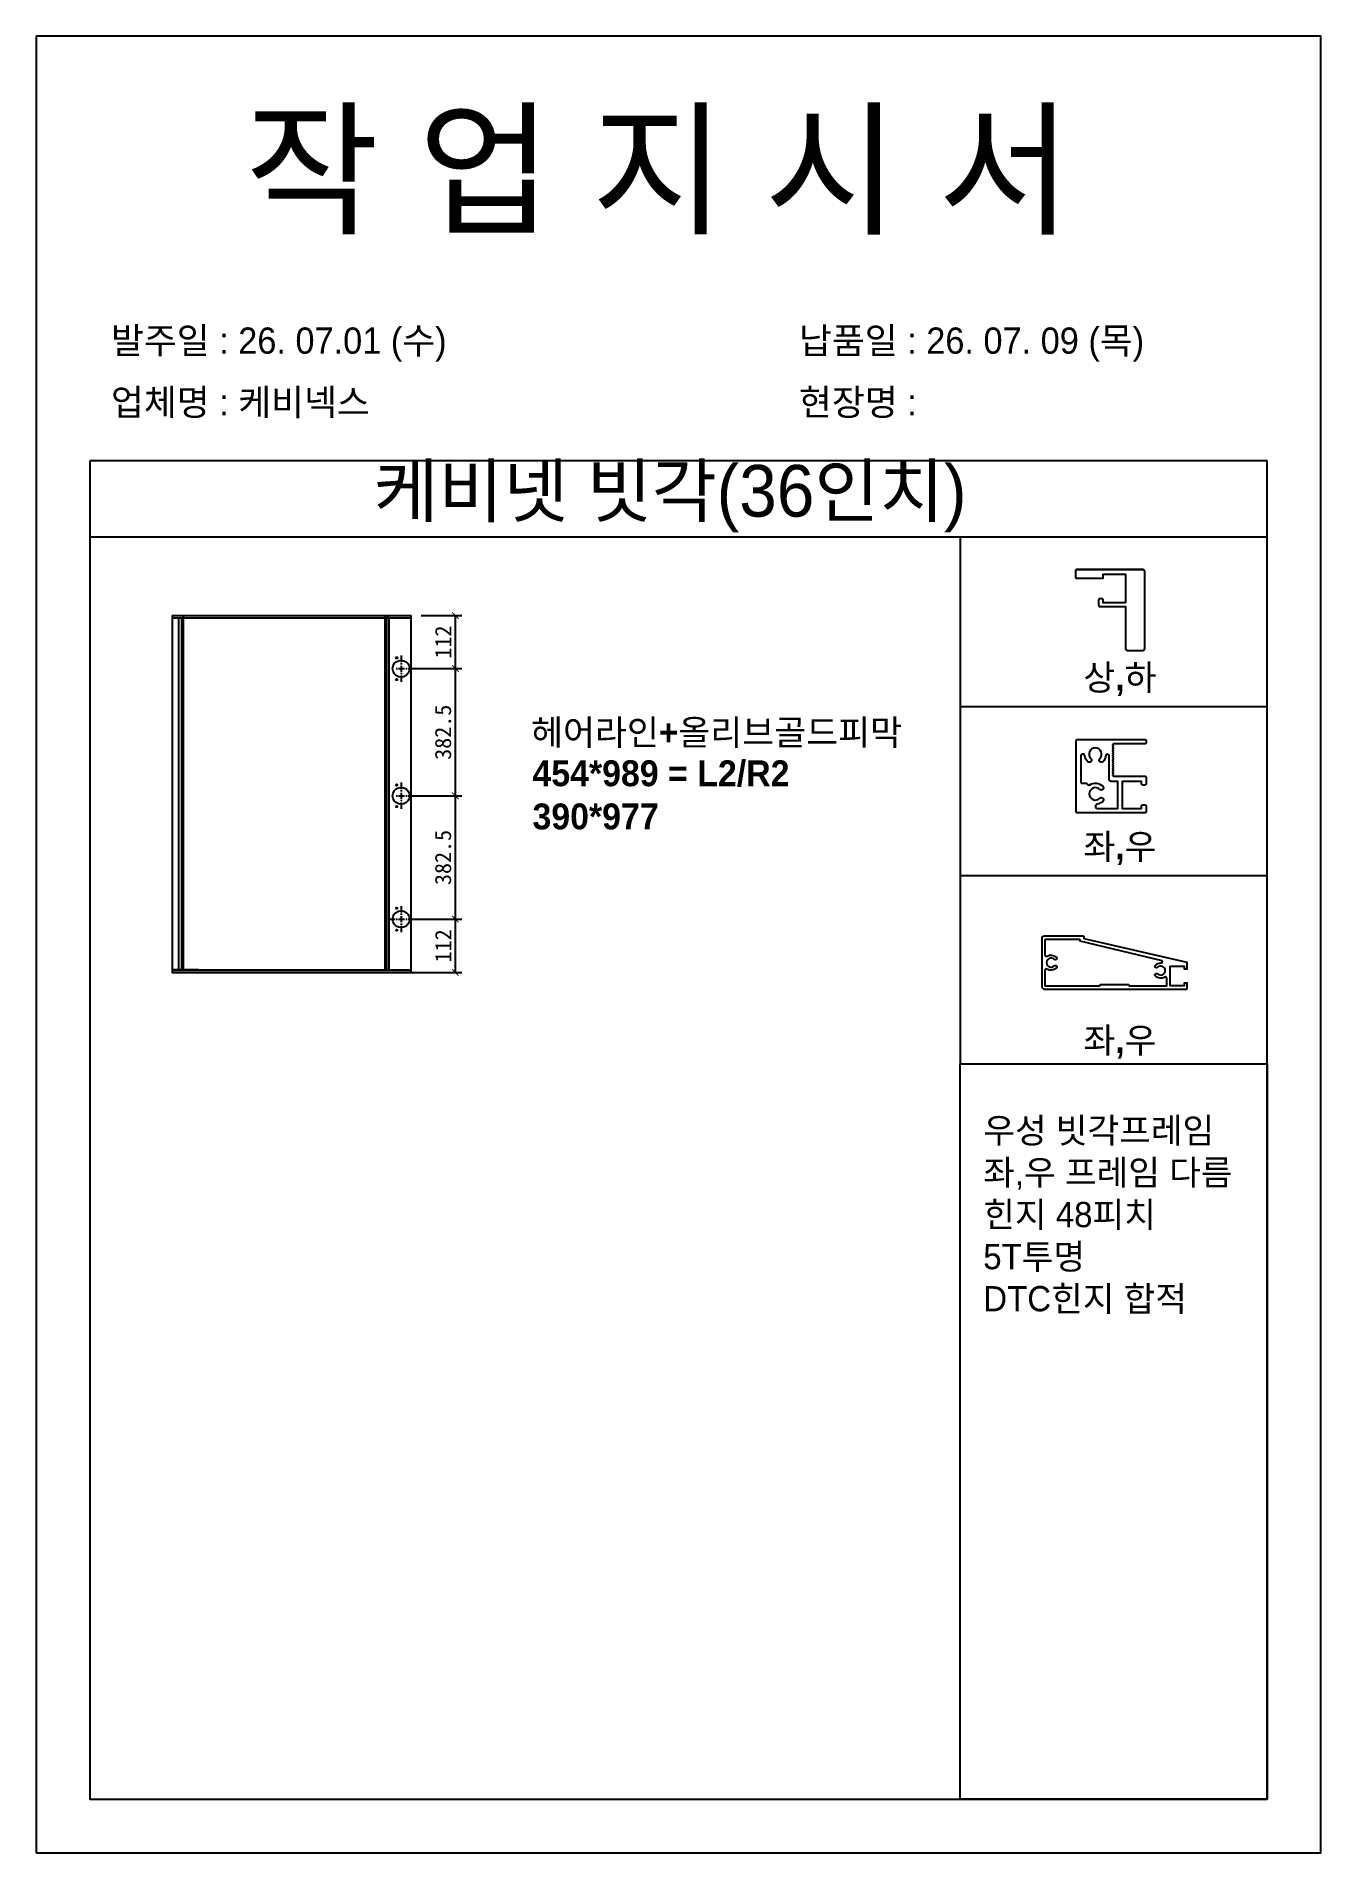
# Model space of a CAD drawing. Header units: millimetres. Extents: x -44117 to 256353, y -2095463 to 65325.
# Drawn here: x 120630 to 122611, y -1074936 to -1072135 of the extents above; entities that cross this region are included whole.
import ezdxf

# ---------------------------------------------------------------- set-up
doc = ezdxf.new("R2010")
doc.units = ezdxf.units.MM
doc.header["$LTSCALE"] = 10
doc.layers.add('PDF_Geomertry', color=7, linetype='Continuous')
doc.styles.add('MtX_Gulim', font='')
doc.styles.get('MtX_Gulim').set_extended_font_data('Gulim', bold=True)
doc.dimstyles.new('ISO-25', dxfattribs={"dimtxt": 2.5, "dimasz": 2.5, "dimexe": 1, "dimexo": 1, "dimtad": 1, "dimtxsty": 'Standard', "dimblk": 'ARCHTICK', "dimcen": 2.5, "dimadec": 0, "dimazin": 0, "dimtfac": 1, "dimtmove": 0, "dimatfit": 3, "dimfxl": 0, "dimarcsym": 0})

msp = doc.modelspace()

# ---------------------------------------------------------------- texts
at = {"linetype": 'Continuous', "style": 'MtX_Gulim'}
for s, height, p in [('상,하', 39.271262, (122244.59588, -1073143.35706)), ('헤어라인+올리브골드피막', 39.2712622, (121392.92537, -1073227.99881)), ('좌,우', 39.271262, (122244.59588, -1073404.0076)), ('좌,우', 39.271262, (122244.59588, -1073702.80006))]:
    msp.add_text(s, height=height, dxfattribs=at).set_placement(p)
at = {"attachment_point": 1}
for s, width, gutter_width, heights, insert, char_height in [('{\\fGulim|b0|i0|c129|p50;작 업 지 시 서}', 3898.9872873, 14.7362, [-183.72574], (120951.60318, -1072257.75971), 165.0454901), ('\\pt11;{\\fGulim|b0|i0|c129|p50;발주일 : 26. 07.01 (수)}', 3898.9872873, 14.7362, [40.67678], (120745.04951, -1072583.98441), 40.4361451), ('{\\fGulim|b0|i0|c129|p50;납품일 : 26. 07. 09 (목)}', 3898.9872873, 14.7362, [41.36774], (121806.03028, -1072583.98441), 40.4361451), ('{\\fGulim|b0|i0|c129|p50;업체명 : 케비넥스}', 3898.9872873, 14.7362, [42.57324], (120745.04951, -1072679.06968), 40.4361451), ('{\\fGulim|b0|i0|c129|p50;현장명 :}', 3898.9872873, 14.7362, [45.12049], (121806.03028, -1072679.06968), 40.4361451), ('{\\fGulim|b0|i0|c129|p50;케비넷 빗각(36인치)}', 1882.7812357, 7.11596, [-100.28675], (121150.06228, -1072795.96824), 79.6987856), ('{\\f굴림|b1|i0|c129|p50;454*989 = L2/R2\\P\\C1;390*977}', 12072.7918459, 155.2668, [111.27454], (121395.07976, -1073251.48004), 39.9257485), ('{\\f굴림|b0|i0|c129|p50;우성 빗각프레임\\P좌,우 프레임 다름\\P힌지 48피치\\P5T투명\\PDTC힌지 합적}', 11769.5052121, 151.36626, [-309.9654], (122090.21365, -1073802.71602), 38.9227538)]:
    msp.add_mtext_dynamic_manual_height_columns(s, width=width, gutter_width=gutter_width, heights=heights, dxfattribs=dict(at, insert=insert, char_height=char_height))

# ---------------------------------------------------------------- blocks, each defined once
blk = doc.blocks.new('_ArchTick')
at = {"color": 0, "linetype": 'ByBlock', "const_width": 0.15}
blk.add_lwpolyline([(-0.5, -0.5), (0.5, 0.5)], dxfattribs=at)
blk = doc.blocks.new('*D7163')
at = {"color": 0, "lineweight": -2}
for p, q in [((121223.2, -1073028.2), (121286.1, -1073028.2)), ((121276.1, -1073028.2), (121276.1, -1073110)), ((121207.4, -1073110), (121286.1, -1073110))]:
    blk.add_line(p, q, dxfattribs=at)
at = {"layer": 'Defpoints', "color": 0}
for p in [(121208.2, -1073028.2), (121192.4, -1073110), (121276.1, -1073110)]:
    blk.add_point(p, dxfattribs=at)
at = {"color": 0, "lineweight": -2, "xscale": 10, "yscale": 10, "zscale": 10}
for p, rotation in [((121276.1, -1073028.2), 90), ((121276.1, -1073110), 270)]:
    blk.add_blockref('_ArchTick', p, dxfattribs=dict(at, rotation=rotation))
at = {"color": 0, "insert": (121257.3, -1073069.1), "char_height": 25, "attachment_point": 5, "rotation": 90}
blk.add_mtext('112', dxfattribs=at)
blk = doc.blocks.new('*D7164')
at = {"color": 0, "lineweight": -2}
for p, q in [((121207.4, -1073496.4), (121286.1, -1073496.4)), ((121276.1, -1073496.4), (121276.1, -1073578.7)), ((121207.4, -1073578.7), (121286.1, -1073578.7))]:
    blk.add_line(p, q, dxfattribs=at)
at = {"layer": 'Defpoints', "color": 0}
for p in [(121192.4, -1073496.4), (121192.4, -1073578.7), (121276.1, -1073578.7)]:
    blk.add_point(p, dxfattribs=at)
at = {"color": 0, "lineweight": -2, "xscale": 10, "yscale": 10, "zscale": 10}
for p, rotation in [((121276.1, -1073496.4), 90), ((121276.1, -1073578.7), 270)]:
    blk.add_blockref('_ArchTick', p, dxfattribs=dict(at, rotation=rotation))
at = {"color": 0, "insert": (121257.3, -1073537.6), "char_height": 25, "attachment_point": 5, "rotation": 90}
blk.add_mtext('112', dxfattribs=at)
blk = doc.blocks.new('*D7165')
at = {"color": 0, "lineweight": -2}
for p, q in [((121207.4, -1073110), (121286.1, -1073110)), ((121276.1, -1073110), (121276.1, -1073306.3)), ((121207.4, -1073306.3), (121286.1, -1073306.3))]:
    blk.add_line(p, q, dxfattribs=at)
at = {"layer": 'Defpoints', "color": 0}
for p in [(121192.4, -1073110), (121192.4, -1073306.3), (121276.1, -1073306.3)]:
    blk.add_point(p, dxfattribs=at)
at = {"color": 0, "lineweight": -2, "xscale": 10, "yscale": 10, "zscale": 10}
for p, rotation in [((121276.1, -1073110), 90), ((121276.1, -1073306.3), 270)]:
    blk.add_blockref('_ArchTick', p, dxfattribs=dict(at, rotation=rotation))
at = {"color": 0, "insert": (121257.3, -1073208.2), "char_height": 25, "attachment_point": 5, "rotation": 90}
blk.add_mtext('382.5', dxfattribs=at)
blk = doc.blocks.new('*D7166')
at = {"color": 0, "lineweight": -2}
for p, q in [((121207.4, -1073306.1), (121286.1, -1073306.1)), ((121276.1, -1073306.1), (121276.1, -1073496.4)), ((121207.4, -1073496.4), (121286.1, -1073496.4))]:
    blk.add_line(p, q, dxfattribs=at)
at = {"layer": 'Defpoints', "color": 0}
for p in [(121192.4, -1073306.1), (121192.4, -1073496.4), (121276.1, -1073496.4)]:
    blk.add_point(p, dxfattribs=at)
at = {"color": 0, "lineweight": -2, "xscale": 10, "yscale": 10, "zscale": 10}
for p, rotation in [((121276.1, -1073306.1), 90), ((121276.1, -1073496.4), 270)]:
    blk.add_blockref('_ArchTick', p, dxfattribs=dict(at, rotation=rotation))
at = {"color": 0, "insert": (121257.3, -1073401.3), "char_height": 25, "attachment_point": 5, "rotation": 90}
blk.add_mtext('382.5', dxfattribs=at)

# ---------------------------------------------------------------- dimensions: what is measured, and where the dimension line sits
for base, p1, p2, text, picture, middle in [((121276.08552, -1073110.03571), (121208.2059, -1073028.21796), (121192.40941, -1073110.03571), '112', '*D7163', (121257.33552, -1073069.12684)), ((121276.08552, -1073306.31133), (121192.40941, -1073110.03571), (121192.40941, -1073306.31133), '382.5', '*D7165', (121257.33552, -1073208.17352)), ((121276.08552, -1073496.4431), (121192.40941, -1073306.10882), (121192.40941, -1073496.4431), '382.5', '*D7166', (121257.33552, -1073401.27596)), ((121276.08552, -1073578.66598), (121192.40941, -1073496.4431), (121192.40941, -1073578.66598), '112', '*D7164', (121257.33552, -1073537.55454))]:
    dim = msp.add_linear_dim(base=base, p1=p1, p2=p2, angle=90, text=text, dimstyle='ISO-25', override={"dimscale": 10, "dimasz": 1, "dimexo": 1.5, "dimtxsty": 'Standard'})
    dim.commit()
    dim.dimension.update_dxf_attribs({"geometry": picture, "text_midpoint": middle})

# ---------------------------------------------------------------- linework, layer by layer
for p, q in [((122528.01561, -1072789.45047), (120712.51522, -1072789.45047)), ((122528.01561, -1072907.3401), (120712.51522, -1072907.3401)), ((122234.24024, -1072957.40079), (122336.2864, -1072957.40079)), ((122312.55474, -1073081.99204), (122336.2864, -1073081.99204)), ((122054.40168, -1073168.33841), (122528.01561, -1073168.33841)), ((122054.40168, -1073429.27212), (122528.01561, -1073429.27212))]:
    msp.add_line(p, q)
for points in [[(120629.99247, -1074936.02065), (122610.53835, -1074936.02065), (122610.53835, -1072134.9629), (120629.99247, -1072134.9629)], [(122528.01561, -1072907.3401), (122054.40168, -1072907.3401), (122054.40168, -1073719.75094), (122528.01561, -1073719.75094)], [(122528.01561, -1074853.49791), (122054.40168, -1074853.49791), (122054.40168, -1073719.75094), (122528.01561, -1073719.75094)]]:
    msp.add_lwpolyline(points, close=True)
msp.add_lwpolyline([(120712.51522, -1072789.45047), (120712.51522, -1074853.49791), (122528.01561, -1074853.49791), (122528.01561, -1072789.45047)])
for points in [[(122309.58828, -1073008.42388), (122275.17736, -1073008.42388), (122275.17736, -1073004.27083, 0.4142135624), (122273.39749, -1073002.49096), (122269.83774, -1073002.49096, 0.4142135624), (122268.05787, -1073004.27083), (122268.05787, -1073012.57692, 0.4142135624), (122269.83774, -1073014.35679), (122309.58828, -1073014.35679), (122309.58828, -1073079.02558, 0.4142135624), (122312.55474, -1073081.99204), (122336.2864, -1073081.99204, 0.4142135624), (122339.25286, -1073079.02558), (122339.25286, -1072960.36725, 0.4142135624), (122336.2864, -1072957.40079), (122234.24024, -1072957.40079, 0.4142135624), (122232.46037, -1072959.18067), (122232.46037, -1072968.67334, 0.4142135623), (122234.24024, -1072970.45321), (122275.17736, -1072970.45321), (122275.17736, -1072964.52029), (122309.58828, -1072964.52029), (122309.58828, -1073008.42388)], [(122184.53365, -1073522.67612, 0.4142135624), (122180.45612, -1073526.75365), (122180.45612, -1073600.14922, 0.4142135624), (122184.53365, -1073604.22675), (122403.4971, -1073604.22675, 0.4142135624), (122404.72036, -1073603.0035), (122404.72036, -1073595.25619), (122399.82732, -1073595.25619), (122399.82732, -1073599.33372), (122378.2164, -1073599.33372), (122378.2164, -1073569.15998), (122399.82732, -1073569.15998), (122399.82732, -1073573.23751), (122404.72036, -1073573.23751), (122404.72036, -1073563.45144), (122245.69663, -1073526.75365), (122245.69653, -1073523.8838, 0.4179291142), (122244.47337, -1073522.67612), (122184.53365, -1073522.67612)], [(122185.34916, -1073527.56916), (122185.34916, -1073551.69004, 0.5888435535), (122188.46727, -1073553.41966, -0.348452388), (122203.07113, -1073555.07228, -1), (122199.61859, -1073558.53952, 0.6674110335), (122187.79568, -1073563.45144, 0.6674110338), (122199.61859, -1073568.36336, -1.0000000005), (122203.07113, -1073571.8306, -0.3484523877), (122188.46727, -1073573.48322, 0.5888435532), (122185.34916, -1073575.21284), (122185.34916, -1073599.33372), (122270.16182, -1073599.33372), (122270.16182, -1073598.51821, -0.4142135624), (122271.38507, -1073597.29495), (122313.7914, -1073597.29495, -0.4142135624), (122315.01466, -1073598.51821), (122315.01466, -1073599.33372), (122373.32337, -1073599.33372), (122373.32337, -1073587.44543, 0.5888435535), (122370.20525, -1073585.71582, -0.348452388), (122355.60139, -1073584.0632, -1.0000000001), (122359.05394, -1073580.59596, 0.6674110337), (122370.87685, -1073575.68403, 0.6674110335), (122359.05394, -1073570.77211, -0.9999999999), (122355.60139, -1073567.30487, -0.2013590238), (122364.08142, -1073563.85998, 0.7810459571), (122365.9845, -1073560.65331), (122239.58033, -1073530.18667), (122239.58033, -1073528.79242, 0.4142135624), (122238.35707, -1073527.56916), (122185.34916, -1073527.56916)]]:
    msp.add_lwpolyline(points, format="xyb")
for points in [[(122341.28731, -1073330.88171, -0.4142135624), (122339.58834, -1073332.58069), (122235.38475, -1073332.58069, -0.4142135624), (122233.68578, -1073330.88171), (122233.68578, -1073221.01489, -0.4142135624), (122235.38475, -1073219.31592), (122339.58834, -1073219.31592, -0.4142135624), (122341.28731, -1073221.01489), (122341.28731, -1073224.41283, -0.4142135624), (122339.58834, -1073226.1118), (122290.81151, -1073226.1118), (122289.67886, -1073227.24445), (122290.17648, -1073227.74207, -0.4142135624), (122290.17648, -1073230.14478), (122289.67886, -1073230.64239), (122290.17648, -1073231.14001, -0.4142135624), (122290.17648, -1073233.54272), (122289.67886, -1073234.04034), (122290.17648, -1073234.53795, -0.4142135624), (122290.17648, -1073236.94066), (122289.67886, -1073237.43828), (122290.17648, -1073237.9359, -0.4142135624), (122290.17648, -1073240.33861), (122289.67886, -1073240.83622), (122290.17648, -1073241.33384, -0.4142135624), (122290.17648, -1073243.73655), (122289.67886, -1073244.23417), (122290.17648, -1073244.73178, -0.4142135624), (122290.17648, -1073247.13449), (122289.67886, -1073247.63211), (122290.17648, -1073248.12973, -0.4142135624), (122290.17648, -1073250.53244), (122289.67886, -1073251.03005), (122290.17648, -1073251.52767, -0.4142135624), (122290.17648, -1073253.93038), (122289.67886, -1073254.428), (122290.17648, -1073254.92561, -0.4142135624), (122290.17648, -1073257.32832), (122289.67886, -1073257.82594), (122290.17648, -1073258.32356, -0.4142135624), (122290.17648, -1073260.72626), (122289.67886, -1073261.22388), (122290.17648, -1073261.7215, -0.4142135624), (122290.17648, -1073264.12421), (122289.67886, -1073264.62182), (122290.17648, -1073265.11944, -0.4142135624), (122290.17648, -1073267.52215), (122289.67886, -1073268.01977), (122290.17648, -1073268.51739, -0.4142135624), (122290.17648, -1073270.92009), (122289.67886, -1073271.41771), (122290.17648, -1073271.91533, -0.4142135624), (122290.17648, -1073274.31804), (122289.67886, -1073274.81565), (122290.81151, -1073275.9483), (122339.58834, -1073275.9483, -0.4142135624), (122341.28731, -1073277.64727), (122341.28731, -1073287.8411, -0.4142135624), (122339.58834, -1073289.54007), (122336.1904, -1073289.54007, -0.4142135624), (122334.49142, -1073287.8411), (122334.49142, -1073283.87684), (122304.47626, -1073283.87684), (122304.47626, -1073325.7848), (122334.49142, -1073325.7848), (122334.49142, -1073321.82053, -0.4142135624), (122336.1904, -1073320.12156), (122339.58834, -1073320.12156, -0.4142135624), (122341.28731, -1073321.82053)], [(122284.58194, -1073244.57018, 0.9336671815), (122279.40376, -1073244.21449, -0.1629476092), (122274.77235, -1073253.55728, -1), (122269.95674, -1073248.76207, 0.6674110338), (122263.13462, -1073232.34137), (122263.13462, -1073232.34137, 0.6674110335), (122256.31251, -1073248.76207, -1), (122251.4969, -1073253.55728, -0.155566878), (122246.93687, -1073244.68193, 0.9202838951), (122240.48167, -1073245.2188), (122240.48167, -1073285.0976, 0.4142135624), (122242.18064, -1073286.79657), (122248.74077, -1073286.79656, -0.3056194544), (122250.31578, -1073287.85842, 0.4660008128), (122254.43988, -1073289.19882, -0.348452388), (122274.72303, -1073291.49412, -1), (122269.92782, -1073296.30973, 0.6674110335), (122253.50712, -1073303.13185), (122253.50712, -1073303.13185, 0.6674110338), (122269.92782, -1073309.95396, -1), (122274.72303, -1073314.76957, -0.1555668778), (122265.84768, -1073319.3296, 0.920283895), (122266.38455, -1073325.7848), (122297.68037, -1073325.7848), (122297.68037, -1073283.87684), (122287.41356, -1073283.87684, -0.4142135624), (122284.58194, -1073281.04522)]]:
    msp.add_lwpolyline(points, format="xyb", close=True)
at = {"layer": 'PDF_Geomertry', "lineweight": 25}
for p, q in [((120856.23077, -1073028.21796), (120856.23077, -1073574.61555)), ((120849.75015, -1073574.61555), (120849.75015, -1073031.86327)), ((120853.80058, -1073031.86327), (120853.80058, -1073574.61555)), ((120873.64367, -1073031.86327), (120877.6941, -1073031.86327)), ((120877.6941, -1073031.86327), (120877.6941, -1073031.86327)), ((120880.12428, -1073574.61555), (120839.21551, -1073574.61555)), ((120839.21551, -1073574.61555), (121208.2059, -1073574.61555)), ((120877.6941, -1073574.61555), (120873.64367, -1073574.61555))]:
    msp.add_line(p, q, dxfattribs=at)
for points in [[(120839.21531, -1073028.21796), (121208.2059, -1073028.21796)], [(121208.20606, -1073578.66598), (120839.21551, -1073578.66598), (121208.2059, -1073578.66598), (121208.2059, -1073028.21786)], [(120839.21551, -1073028.21796), (120839.21551, -1073578.66598)], [(121167.29698, -1073028.21796), (121167.29698, -1073574.61576)], [(120839.21531, -1073031.86327), (121208.2059, -1073031.86327)], [(121184.71362, -1073110.03571), (121186.73883, -1073110.03571)], [(121188.35897, -1073110.03571), (121197.6749, -1073110.03571)], [(121192.40941, -1073089.78376), (121192.40941, -1073099.90974)], [(121192.40941, -1073101.52993), (121192.40941, -1073103.55504)], [(121192.40941, -1073105.58026), (121192.40941, -1073114.89619)], [(121199.70007, -1073110.03571), (121201.72528, -1073110.03571)], [(121203.34548, -1073110.03571), (121213.47145, -1073110.03571)], [(121192.40941, -1073116.51638), (121192.40941, -1073118.5415)], [(121192.40941, -1073120.56671), (121192.40941, -1073130.28766)], [(121208.2059, -1073578.66598), (121208.2059, -1073496.4431), (121208.2059, -1073333.21221), (121208.2059, -1073151.75479)], [(121184.71362, -1073306.10882), (121186.73883, -1073306.10882)], [(121188.35897, -1073306.10882), (121197.6749, -1073306.10882)], [(121192.40941, -1073285.85687), (121192.40941, -1073295.98284)], [(121192.40941, -1073297.60304), (121192.40941, -1073299.62815)], [(121192.40941, -1073301.65337), (121192.40941, -1073310.9693)], [(121199.70007, -1073306.10882), (121201.72528, -1073306.10882)], [(121203.34548, -1073306.10882), (121213.47145, -1073306.10882)], [(121192.40941, -1073312.58949), (121192.40941, -1073314.6146)], [(121192.40941, -1073316.63982), (121192.40941, -1073326.36077)], [(121192.40941, -1073476.19115), (121192.40941, -1073486.31713)], [(121172.9675, -1073496.4431), (121183.09347, -1073496.4431)], [(121184.71362, -1073496.4431), (121186.73883, -1073496.4431)], [(121188.35897, -1073496.4431), (121197.6749, -1073496.4431)], [(121192.40941, -1073487.93722), (121192.40941, -1073489.96254)], [(121192.40941, -1073491.98765), (121192.40941, -1073501.30358)], [(121192.40941, -1073502.92367), (121192.40941, -1073504.94899)], [(121199.70007, -1073496.4431), (121201.72528, -1073496.4431)], [(121203.34548, -1073496.4431), (121213.47145, -1073496.4431)], [(121192.40941, -1073506.56908), (121192.40941, -1073516.69506)]]:
    msp.add_lwpolyline(points, dxfattribs=at)
for points in [[(121170.13224, -1073031.86327), (121170.13224, -1073574.61555), (121174.18267, -1073574.61555), (121174.18267, -1073031.86327), (121170.13224, -1073031.86327)], [(121179.44806, -1073110.03571), (121180.25816, -1073105.98528), (121181.8783, -1073102.33997), (121184.71356, -1073099.50471), (121188.35892, -1073097.88452), (121192.4093, -1073097.07447), (121196.45968, -1073097.88452), (121200.10504, -1073099.50471), (121202.94035, -1073102.33997), (121204.96552, -1073105.98528), (121205.77561, -1073110.03571), (121204.96552, -1073114.08614), (121202.94035, -1073117.73145), (121200.10504, -1073120.56671), (121196.45968, -1073122.59193), (121192.4093, -1073122.99695), (121188.35892, -1073122.59193), (121184.71356, -1073120.56671), (121181.8783, -1073117.73145), (121180.25816, -1073114.08614), (121179.44806, -1073110.03571)], [(121184.30875, -1073093.42917), (121184.71377, -1073092.61912), (121185.52387, -1073092.2141), (121186.33396, -1073092.61912), (121186.73899, -1073093.42917), (121186.33396, -1073094.23921), (121185.52387, -1073094.64424), (121184.71377, -1073094.23921), (121184.30875, -1073093.42917)], [(121184.30875, -1073127.04738), (121184.71377, -1073126.23734), (121185.52387, -1073125.83231), (121186.33396, -1073126.23734), (121186.73899, -1073127.04738), (121186.33396, -1073127.85743), (121185.52387, -1073127.85743), (121184.71377, -1073127.85743), (121184.30875, -1073127.04738)], [(121179.44806, -1073306.10882), (121180.25816, -1073302.05839), (121181.8783, -1073298.41308), (121184.71356, -1073295.57782), (121188.35892, -1073293.95763), (121192.4093, -1073293.14758), (121196.45968, -1073293.95763), (121200.10504, -1073295.57782), (121202.94035, -1073298.41308), (121204.96552, -1073302.05839), (121205.77561, -1073306.10882), (121204.96552, -1073310.15925), (121202.94035, -1073313.80456), (121200.10504, -1073316.63982), (121196.45968, -1073318.66504), (121192.4093, -1073319.07006), (121188.35892, -1073318.66504), (121184.71356, -1073316.63982), (121181.8783, -1073313.80456), (121180.25816, -1073310.15925), (121179.44806, -1073306.10882)], [(121184.30875, -1073289.50228), (121184.71377, -1073288.69223), (121185.52387, -1073288.28721), (121186.33396, -1073288.69223), (121186.73899, -1073289.50228), (121186.33396, -1073290.31232), (121185.52387, -1073290.71735), (121184.71377, -1073290.31232), (121184.30875, -1073289.50228)], [(121184.30875, -1073323.12049), (121184.71377, -1073322.31044), (121185.52387, -1073321.90542), (121186.33396, -1073322.31044), (121186.73899, -1073323.12049), (121186.33396, -1073323.93053), (121185.52387, -1073323.93053), (121184.71377, -1073323.93053), (121184.30875, -1073323.12049)], [(121179.44806, -1073496.4431), (121180.25816, -1073492.39267), (121181.8783, -1073488.74726), (121184.71356, -1073485.91211), (121188.35892, -1073483.88699), (121192.4093, -1073483.48176), (121196.45968, -1073483.88699), (121200.10504, -1073485.91211), (121202.94035, -1073488.74726), (121204.96552, -1073492.39267), (121205.77561, -1073496.4431), (121204.96552, -1073500.49354), (121202.94035, -1073504.13894), (121200.10504, -1073506.9741), (121196.45968, -1073508.99922), (121192.4093, -1073509.40444), (121188.35892, -1073508.99922), (121184.71356, -1073506.9741), (121181.8783, -1073504.13894), (121180.25816, -1073500.49354), (121179.44806, -1073496.4431)], [(121184.30875, -1073479.83635), (121184.71377, -1073479.02631), (121185.52387, -1073478.62129), (121186.33396, -1073479.02631), (121186.73899, -1073479.83635), (121186.33396, -1073480.6464), (121185.52387, -1073480.6464), (121184.71377, -1073480.6464), (121184.30875, -1073479.83635)], [(121184.30875, -1073513.04965), (121184.71377, -1073512.64462), (121185.52387, -1073512.2396), (121186.33396, -1073512.64462), (121186.73899, -1073513.04965), (121186.33396, -1073513.85969), (121185.52387, -1073514.26471), (121184.71377, -1073513.85969), (121184.30875, -1073513.04965)]]:
    msp.add_lwpolyline(points, close=True, dxfattribs=at)

msp.set_redraw_order([(e.dxf.handle, doc.entitydb.next_handle()) for e in msp.query("TEXT MTEXT ATTDEF DIMENSION ARC_DIMENSION")])  # texts and dimensions are drawn at this point

doc.saveas('drawing.dxf')
